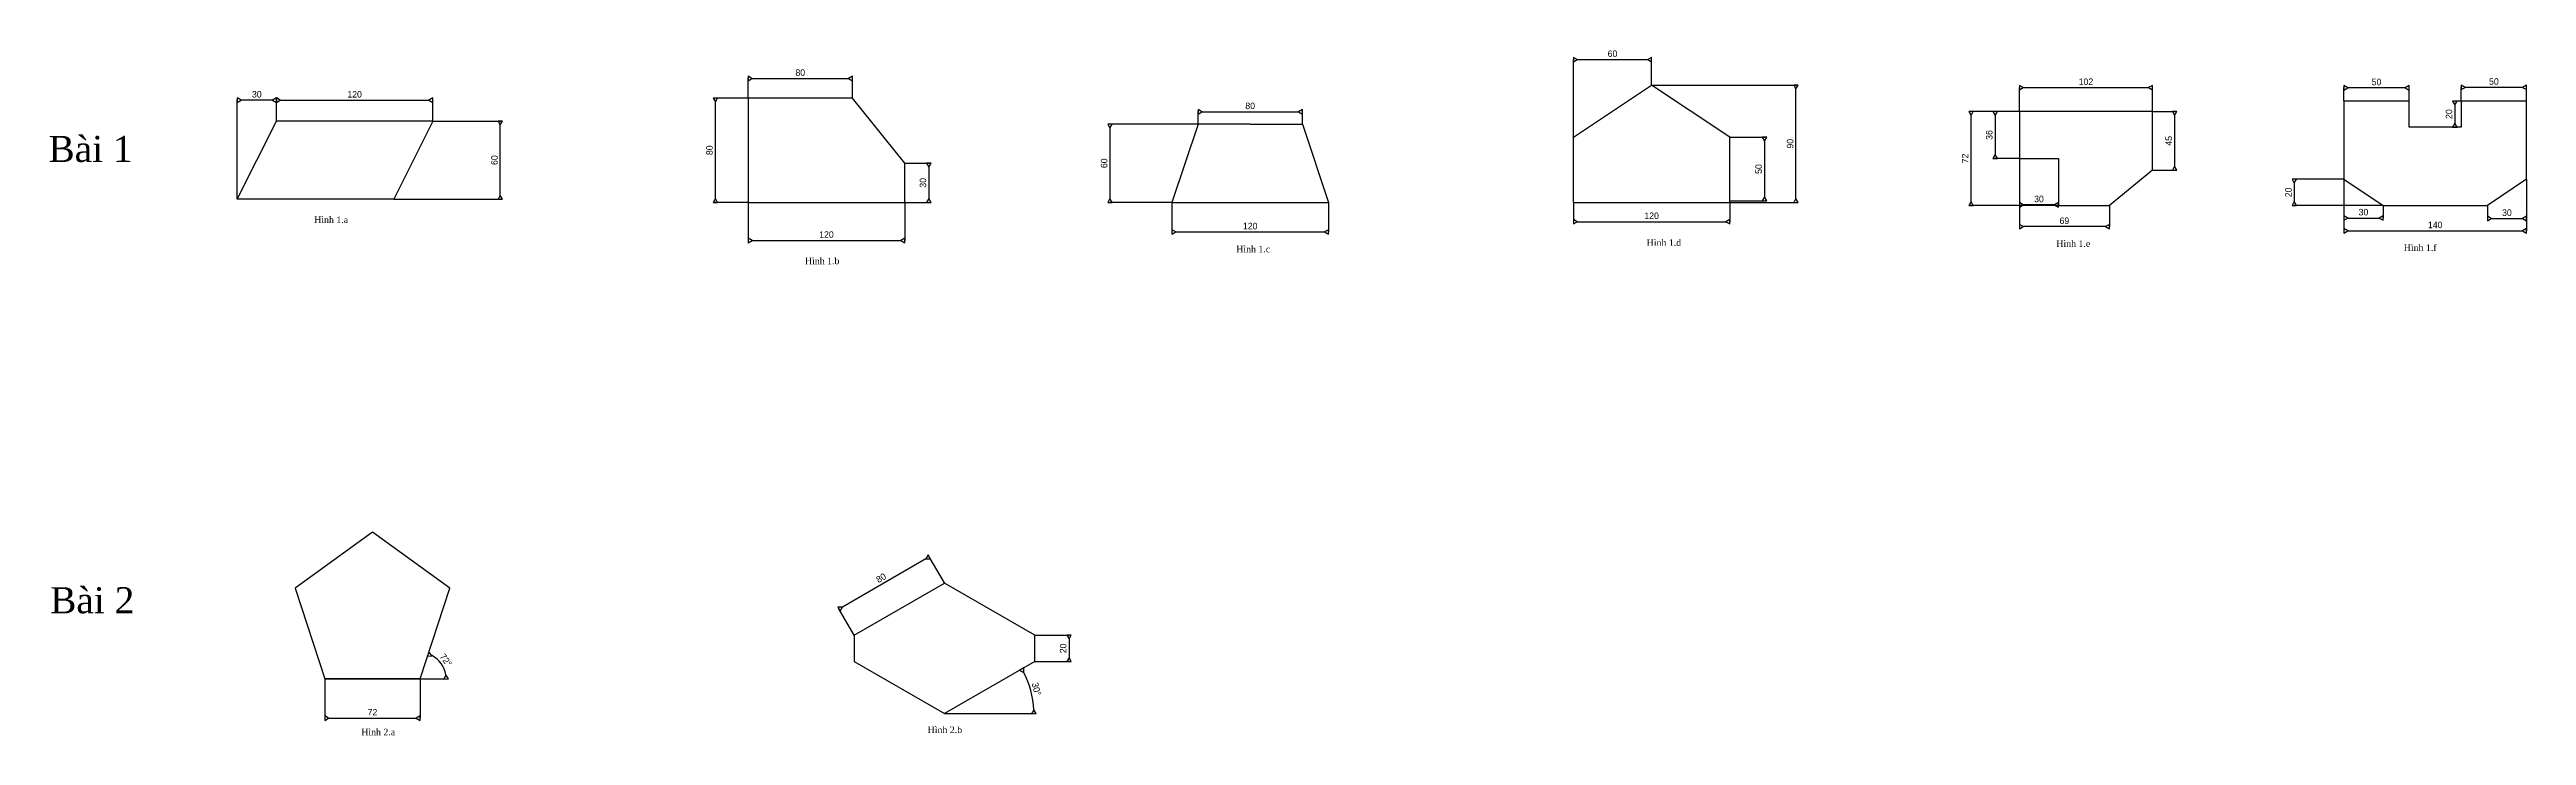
# Model space of a CAD drawing. Header units: inches. Extents: x 90 to 18020, y 90 to 97676.
# Drawn here: x 6139 to 8039, y 97150 to 97676 of the extents above; entities that cross this region are included whole.
import ezdxf

# ---------------------------------------------------------------- set-up
doc = ezdxf.new("R2010")
doc.units = ezdxf.units.IN
doc.header["$MEASUREMENT"] = 0
doc.layers.add('Line1', color=7, linetype='Continuous', lineweight=30)
doc.styles.add('Text1', font='times.ttf')
doc.dimstyles.new('Style1', dxfattribs={"dimtxt": 5, "dimasz": 3, "dimexe": 0.18, "dimexo": 0.0625, "dimgap": 2, "dimtad": 1, "dimtoh": 1, "dimdec": 0, "dimzin": 0, "dimdsep": 46, "dimtxsty": 'Standard', "dimblk": 'DATUMBLANK', "dimcen": 1, "dimadec": 0, "dimazin": 0, "dimtfac": 1, "dimtdec": 0, "dimtofl": 0, "dimtmove": 0, "dimatfit": 1, "dimfxl": 1, "dimtolj": 1, "dimtzin": 0, "dimarcsym": 2})

msp = doc.modelspace()

# ---------------------------------------------------------------- texts
at = {"color": 2, "style": 'Text1'}
for s, height, p in [('Bài 1', 20, (6138.6, 97589.6)), ('Hình 1.a', 5, (6342.4, 97542.8)), ('Hình 1.c', 5, (7049.4, 97520.3)), ('Hình 1.d', 5, (7364.1, 97525.3)), ('Hình 1.e', 5, (7678.2, 97524.5)), ('Hình 1.f', 5, (7944.6, 97521.4)), ('Hình 1.b', 5, (6718.7, 97511.2)), ('Bài 2', 20, (6139.9, 97243.5)), ('Hình 2.a', 5, (6378.5, 97149.9)), ('Hình 2.b', 5, (6812.8, 97151.6))]:
    msp.add_text(s, height=height, dxfattribs=at).set_placement(p)

# ---------------------------------------------------------------- blocks, each defined once
blk = doc.blocks.new('_DatumBlank')
at = {"color": 0, "linetype": 'ByBlock', "lineweight": -2}
for p, q in [((0, 0.58), (-1, 0)), ((-1, 0), (0, -0.58)), ((0, -0.58), (0, 0.58))]:
    blk.add_line(p, q, dxfattribs=at)
blk = doc.blocks.new('*D2')
at = {"color": 0, "lineweight": -2, "transparency": 16777216}
for p, q in [((6313.4, 97621), (6313.4, 97637.2)), ((6316.4, 97637), (6430.4, 97637)), ((6433.4, 97621), (6433.4, 97637.2))]:
    blk.add_line(p, q, dxfattribs=at)
at = {"layer": 'Defpoints', "color": 0, "transparency": 16777216}
for p in [(6313.4, 97621), (6433.4, 97637), (6433.4, 97621)]:
    blk.add_point(p, dxfattribs=at)
at = {"color": 0, "lineweight": -2, "transparency": 16777216, "xscale": 3, "yscale": 3, "zscale": 3, "rotation": 180}
blk.add_blockref('_DatumBlank', (6313.4, 97637), dxfattribs=at)
at = {"color": 0, "lineweight": -2, "transparency": 16777216, "xscale": 3, "yscale": 3, "zscale": 3}
blk.add_blockref('_DatumBlank', (6433.4, 97637), dxfattribs=at)
at = {"color": 0, "transparency": 16777216, "insert": (6373.4, 97641.5), "char_height": 5, "attachment_point": 5}
blk.add_mtext('\\A1;120', dxfattribs=at)
blk = doc.blocks.new('*D6')
at = {"color": 0, "lineweight": -2, "transparency": 16777216}
for p, q in [((6433.5, 97621), (6485.3, 97621)), ((6485.1, 97564), (6485.1, 97618)), ((6403.5, 97561), (6485.3, 97561))]:
    blk.add_line(p, q, dxfattribs=at)
at = {"layer": 'Defpoints', "color": 0, "transparency": 16777216}
for p in [(6433.4, 97621), (6485.1, 97621), (6403.4, 97561)]:
    blk.add_point(p, dxfattribs=at)
at = {"color": 0, "lineweight": -2, "transparency": 16777216, "xscale": 3, "yscale": 3, "zscale": 3}
for p, rotation in [((6485.1, 97621), 90), ((6485.1, 97561), 270)]:
    blk.add_blockref('_DatumBlank', p, dxfattribs=dict(at, rotation=rotation))
at = {"color": 0, "transparency": 16777216, "insert": (6480.6, 97591), "char_height": 5, "attachment_point": 5, "rotation": 90}
blk.add_mtext('\\A1;60', dxfattribs=at)
blk = doc.blocks.new('*D7')
at = {"color": 0, "lineweight": -2, "transparency": 16777216}
for p, q in [((6283.4, 97561), (6283.4, 97637.2)), ((6310.4, 97637), (6286.4, 97637)), ((6313.4, 97621), (6313.4, 97637.2))]:
    blk.add_line(p, q, dxfattribs=at)
at = {"layer": 'Defpoints', "color": 0, "transparency": 16777216}
for p in [(6283.4, 97637), (6313.4, 97621), (6283.4, 97561)]:
    blk.add_point(p, dxfattribs=at)
at = {"color": 0, "lineweight": -2, "transparency": 16777216, "xscale": 3, "yscale": 3, "zscale": 3, "rotation": 180}
blk.add_blockref('_DatumBlank', (6283.4, 97637), dxfattribs=at)
at = {"color": 0, "lineweight": -2, "transparency": 16777216, "xscale": 3, "yscale": 3, "zscale": 3}
blk.add_blockref('_DatumBlank', (6313.4, 97637), dxfattribs=at)
at = {"color": 0, "transparency": 16777216, "insert": (6298.4, 97641.5), "char_height": 5, "attachment_point": 5}
blk.add_mtext('\\A1;30', dxfattribs=at)
blk = doc.blocks.new('*D9')
at = {"color": 0, "lineweight": -2, "transparency": 16777216}
for p, q in [((6675.1, 97638.6), (6649.8, 97638.6)), ((6650, 97561.6), (6650, 97635.6)), ((6675.1, 97558.6), (6649.8, 97558.6))]:
    blk.add_line(p, q, dxfattribs=at)
at = {"layer": 'Defpoints', "color": 0, "transparency": 16777216}
for p in [(6650, 97638.6), (6675.2, 97638.6), (6675.2, 97558.6)]:
    blk.add_point(p, dxfattribs=at)
at = {"color": 0, "lineweight": -2, "transparency": 16777216, "xscale": 3, "yscale": 3, "zscale": 3}
for p, rotation in [((6650, 97638.6), 90), ((6650, 97558.6), 270)]:
    blk.add_blockref('_DatumBlank', p, dxfattribs=dict(at, rotation=rotation))
at = {"color": 0, "transparency": 16777216, "insert": (6645.5, 97598.6), "char_height": 5, "attachment_point": 5, "rotation": 90}
blk.add_mtext('\\A1;80', dxfattribs=at)
blk = doc.blocks.new('*D10')
at = {"color": 0, "lineweight": -2, "transparency": 16777216}
for p, q in [((6675.2, 97558.5), (6675.2, 97529.2)), ((6795.2, 97558.5), (6795.2, 97529.2)), ((6678.2, 97529.4), (6792.2, 97529.4))]:
    blk.add_line(p, q, dxfattribs=at)
at = {"layer": 'Defpoints', "color": 0, "transparency": 16777216}
for p in [(6675.2, 97558.6), (6795.2, 97558.6), (6795.2, 97529.4)]:
    blk.add_point(p, dxfattribs=at)
at = {"color": 0, "lineweight": -2, "transparency": 16777216, "xscale": 3, "yscale": 3, "zscale": 3, "rotation": 180}
blk.add_blockref('_DatumBlank', (6675.2, 97529.4), dxfattribs=at)
at = {"color": 0, "lineweight": -2, "transparency": 16777216, "xscale": 3, "yscale": 3, "zscale": 3}
blk.add_blockref('_DatumBlank', (6795.2, 97529.4), dxfattribs=at)
at = {"color": 0, "transparency": 16777216, "insert": (6735.2, 97533.9), "char_height": 5, "attachment_point": 5}
blk.add_mtext('\\A1;120', dxfattribs=at)
blk = doc.blocks.new('*D11')
at = {"color": 0, "lineweight": -2, "transparency": 16777216}
for p, q in [((6795.2, 97588.6), (6813.9, 97588.6)), ((6813.7, 97585.6), (6813.7, 97561.6)), ((6795.2, 97558.6), (6813.9, 97558.6))]:
    blk.add_line(p, q, dxfattribs=at)
at = {"layer": 'Defpoints', "color": 0, "transparency": 16777216}
for p in [(6795.2, 97588.6), (6795.2, 97558.6), (6813.7, 97558.6)]:
    blk.add_point(p, dxfattribs=at)
at = {"color": 0, "lineweight": -2, "transparency": 16777216, "xscale": 3, "yscale": 3, "zscale": 3}
for p, rotation in [((6813.7, 97588.6), 90), ((6813.7, 97558.6), 270)]:
    blk.add_blockref('_DatumBlank', p, dxfattribs=dict(at, rotation=rotation))
at = {"color": 0, "transparency": 16777216, "insert": (6809.2, 97573.6), "char_height": 5, "attachment_point": 5, "rotation": 90}
blk.add_mtext('\\A1;30', dxfattribs=at)
blk = doc.blocks.new('*D12')
at = {"color": 0, "lineweight": -2, "transparency": 16777216}
for p, q in [((6675.1, 97638.6), (6675.1, 97653.8)), ((6678.1, 97653.6), (6752.2, 97653.6)), ((6755.2, 97638.6), (6755.2, 97653.8))]:
    blk.add_line(p, q, dxfattribs=at)
at = {"layer": 'Defpoints', "color": 0, "transparency": 16777216}
for p in [(6675.1, 97638.6), (6755.2, 97653.6), (6755.2, 97638.6)]:
    blk.add_point(p, dxfattribs=at)
at = {"color": 0, "lineweight": -2, "transparency": 16777216, "xscale": 3, "yscale": 3, "zscale": 3, "rotation": 180}
blk.add_blockref('_DatumBlank', (6675.1, 97653.6), dxfattribs=at)
at = {"color": 0, "lineweight": -2, "transparency": 16777216, "xscale": 3, "yscale": 3, "zscale": 3}
blk.add_blockref('_DatumBlank', (6755.2, 97653.6), dxfattribs=at)
at = {"color": 0, "transparency": 16777216, "insert": (6715.1, 97658.1), "char_height": 5, "attachment_point": 5}
blk.add_mtext('\\A1;80', dxfattribs=at)
blk = doc.blocks.new('*D13')
at = {"color": 0, "lineweight": -2, "transparency": 16777216}
for p, q in [((7020, 97618.6), (6952.4, 97618.6)), ((6952.6, 97615.6), (6952.6, 97561.6)), ((7000, 97558.6), (6952.4, 97558.6))]:
    blk.add_line(p, q, dxfattribs=at)
at = {"layer": 'Defpoints', "color": 0, "transparency": 16777216}
for p in [(7020.1, 97618.6), (6952.6, 97558.6), (7000.1, 97558.6)]:
    blk.add_point(p, dxfattribs=at)
at = {"color": 0, "lineweight": -2, "transparency": 16777216, "xscale": 3, "yscale": 3, "zscale": 3}
for p, rotation in [((6952.6, 97618.6), 90), ((6952.6, 97558.6), 270)]:
    blk.add_blockref('_DatumBlank', p, dxfattribs=dict(at, rotation=rotation))
at = {"color": 0, "transparency": 16777216, "insert": (6948.1, 97588.6), "char_height": 5, "attachment_point": 5, "rotation": 90}
blk.add_mtext('\\A1;60', dxfattribs=at)
blk = doc.blocks.new('*D14')
at = {"color": 0, "lineweight": -2, "transparency": 16777216}
for p, q in [((7000.1, 97558.5), (7000.1, 97535.7)), ((7120.1, 97558.5), (7120.1, 97535.7)), ((7003.1, 97535.9), (7117.1, 97535.9))]:
    blk.add_line(p, q, dxfattribs=at)
at = {"layer": 'Defpoints', "color": 0, "transparency": 16777216}
for p in [(7000.1, 97558.6), (7120.1, 97558.6), (7120.1, 97535.9)]:
    blk.add_point(p, dxfattribs=at)
at = {"color": 0, "lineweight": -2, "transparency": 16777216, "xscale": 3, "yscale": 3, "zscale": 3, "rotation": 180}
blk.add_blockref('_DatumBlank', (7000.1, 97535.9), dxfattribs=at)
at = {"color": 0, "lineweight": -2, "transparency": 16777216, "xscale": 3, "yscale": 3, "zscale": 3}
blk.add_blockref('_DatumBlank', (7120.1, 97535.9), dxfattribs=at)
at = {"color": 0, "transparency": 16777216, "insert": (7060.1, 97540.4), "char_height": 5, "attachment_point": 5}
blk.add_mtext('\\A1;120', dxfattribs=at)
blk = doc.blocks.new('*D15')
at = {"color": 0, "lineweight": -2, "transparency": 16777216}
for p, q in [((7020.1, 97618.6), (7020.1, 97628.3)), ((7023.1, 97628.1), (7097.1, 97628.1)), ((7100.1, 97618.6), (7100.1, 97628.3))]:
    blk.add_line(p, q, dxfattribs=at)
at = {"layer": 'Defpoints', "color": 0, "transparency": 16777216}
for p in [(7100.1, 97628.1), (7020.1, 97618.6), (7100.1, 97618.6)]:
    blk.add_point(p, dxfattribs=at)
at = {"color": 0, "lineweight": -2, "transparency": 16777216, "xscale": 3, "yscale": 3, "zscale": 3, "rotation": 180}
blk.add_blockref('_DatumBlank', (7020.1, 97628.1), dxfattribs=at)
at = {"color": 0, "lineweight": -2, "transparency": 16777216, "xscale": 3, "yscale": 3, "zscale": 3}
blk.add_blockref('_DatumBlank', (7100.1, 97628.1), dxfattribs=at)
at = {"color": 0, "transparency": 16777216, "insert": (7060.1, 97632.6), "char_height": 5, "attachment_point": 5}
blk.add_mtext('\\A1;80', dxfattribs=at)
blk = doc.blocks.new('*D16')
at = {"color": 0, "lineweight": -2, "transparency": 16777216}
for p, q in [((7307.9, 97558.5), (7307.9, 97543.6)), ((7310.9, 97543.8), (7424.9, 97543.8)), ((7427.9, 97558.5), (7427.9, 97543.6))]:
    blk.add_line(p, q, dxfattribs=at)
at = {"layer": 'Defpoints', "color": 0, "transparency": 16777216}
for p in [(7307.9, 97558.6), (7427.9, 97558.6), (7427.9, 97543.8)]:
    blk.add_point(p, dxfattribs=at)
at = {"color": 0, "lineweight": -2, "transparency": 16777216, "xscale": 3, "yscale": 3, "zscale": 3, "rotation": 180}
blk.add_blockref('_DatumBlank', (7307.9, 97543.8), dxfattribs=at)
at = {"color": 0, "lineweight": -2, "transparency": 16777216, "xscale": 3, "yscale": 3, "zscale": 3}
blk.add_blockref('_DatumBlank', (7427.9, 97543.8), dxfattribs=at)
at = {"color": 0, "transparency": 16777216, "insert": (7367.9, 97548.3), "char_height": 5, "attachment_point": 5}
blk.add_mtext('\\A1;120', dxfattribs=at)
blk = doc.blocks.new('*D17')
at = {"color": 0, "lineweight": -2, "transparency": 16777216}
for p, q in [((7368, 97648.6), (7478.8, 97648.6)), ((7478.6, 97561.6), (7478.6, 97645.6)), ((7428, 97558.6), (7478.8, 97558.6))]:
    blk.add_line(p, q, dxfattribs=at)
at = {"layer": 'Defpoints', "color": 0, "transparency": 16777216}
for p in [(7367.9, 97648.6), (7478.6, 97648.6), (7427.9, 97558.6)]:
    blk.add_point(p, dxfattribs=at)
at = {"color": 0, "lineweight": -2, "transparency": 16777216, "xscale": 3, "yscale": 3, "zscale": 3}
for p, rotation in [((7478.6, 97648.6), 90), ((7478.6, 97558.6), 270)]:
    blk.add_blockref('_DatumBlank', p, dxfattribs=dict(at, rotation=rotation))
at = {"color": 0, "transparency": 16777216, "insert": (7474.1, 97603.6), "char_height": 5, "attachment_point": 5, "rotation": 90}
blk.add_mtext('\\A1;90', dxfattribs=at)
blk = doc.blocks.new('*D18')
at = {"color": 0, "lineweight": -2, "transparency": 16777216}
for p, q in [((7307.9, 97608.6), (7307.9, 97668.2)), ((7310.9, 97668.1), (7364.9, 97668.1)), ((7367.9, 97648.6), (7367.9, 97668.2))]:
    blk.add_line(p, q, dxfattribs=at)
at = {"layer": 'Defpoints', "color": 0, "transparency": 16777216}
for p in [(7367.9, 97668.1), (7367.9, 97648.6), (7307.9, 97608.6)]:
    blk.add_point(p, dxfattribs=at)
at = {"color": 0, "lineweight": -2, "transparency": 16777216, "xscale": 3, "yscale": 3, "zscale": 3, "rotation": 180}
blk.add_blockref('_DatumBlank', (7307.9, 97668.1), dxfattribs=at)
at = {"color": 0, "lineweight": -2, "transparency": 16777216, "xscale": 3, "yscale": 3, "zscale": 3}
blk.add_blockref('_DatumBlank', (7367.9, 97668.1), dxfattribs=at)
at = {"color": 0, "transparency": 16777216, "insert": (7337.9, 97672.6), "char_height": 5, "attachment_point": 5}
blk.add_mtext('\\A1;60', dxfattribs=at)
blk = doc.blocks.new('*D19')
at = {"color": 0, "lineweight": -2, "transparency": 16777216}
for p, q in [((7428, 97608.6), (7454.7, 97608.6)), ((7454.5, 97605.6), (7454.5, 97562.9)), ((7428, 97559.9), (7454.7, 97559.9))]:
    blk.add_line(p, q, dxfattribs=at)
at = {"layer": 'Defpoints', "color": 0, "transparency": 16777216}
for p in [(7427.9, 97608.6), (7427.9, 97559.9), (7454.5, 97559.9)]:
    blk.add_point(p, dxfattribs=at)
at = {"color": 0, "lineweight": -2, "transparency": 16777216, "xscale": 3, "yscale": 3, "zscale": 3}
for p, rotation in [((7454.5, 97608.6), 90), ((7454.5, 97559.9), 270)]:
    blk.add_blockref('_DatumBlank', p, dxfattribs=dict(at, rotation=rotation))
at = {"color": 0, "transparency": 16777216, "insert": (7450, 97584.2), "char_height": 5, "attachment_point": 5, "rotation": 90}
blk.add_mtext('\\A1;50', dxfattribs=at)
blk = doc.blocks.new('*D20')
at = {"color": 0, "lineweight": -2, "transparency": 16777216}
for p, q in [((7649.9, 97628.4), (7649.9, 97646.8)), ((7652.9, 97646.6), (7748.9, 97646.6)), ((7751.9, 97628.4), (7751.9, 97646.8))]:
    blk.add_line(p, q, dxfattribs=at)
at = {"layer": 'Defpoints', "color": 0, "transparency": 16777216}
for p in [(7751.9, 97646.6), (7649.9, 97628.3), (7751.9, 97628.3)]:
    blk.add_point(p, dxfattribs=at)
at = {"color": 0, "lineweight": -2, "transparency": 16777216, "xscale": 3, "yscale": 3, "zscale": 3, "rotation": 180}
blk.add_blockref('_DatumBlank', (7649.9, 97646.6), dxfattribs=at)
at = {"color": 0, "lineweight": -2, "transparency": 16777216, "xscale": 3, "yscale": 3, "zscale": 3}
blk.add_blockref('_DatumBlank', (7751.9, 97646.6), dxfattribs=at)
at = {"color": 0, "transparency": 16777216, "insert": (7700.9, 97651.1), "char_height": 5, "attachment_point": 5}
blk.add_mtext('\\A1;102', dxfattribs=at)
blk = doc.blocks.new('*D21')
at = {"color": 0, "lineweight": -2, "transparency": 16777216}
for p, q in [((7751.9, 97628.3), (7769.1, 97628.3)), ((7768.9, 97625.3), (7768.9, 97586.3)), ((7751.9, 97583.3), (7769.1, 97583.3))]:
    blk.add_line(p, q, dxfattribs=at)
at = {"layer": 'Defpoints', "color": 0, "transparency": 16777216}
for p in [(7751.9, 97628.3), (7751.9, 97583.3), (7768.9, 97583.3)]:
    blk.add_point(p, dxfattribs=at)
at = {"color": 0, "lineweight": -2, "transparency": 16777216, "xscale": 3, "yscale": 3, "zscale": 3}
for p, rotation in [((7768.9, 97628.3), 90), ((7768.9, 97583.3), 270)]:
    blk.add_blockref('_DatumBlank', p, dxfattribs=dict(at, rotation=rotation))
at = {"color": 0, "transparency": 16777216, "insert": (7764.4, 97605.8), "char_height": 5, "attachment_point": 5, "rotation": 90}
blk.add_mtext('\\A1;45', dxfattribs=at)
blk = doc.blocks.new('*D22')
at = {"color": 0, "lineweight": -2, "transparency": 16777216}
for p, q in [((7649.9, 97592.2), (7649.9, 97539.8)), ((7718.9, 97556.2), (7718.9, 97539.8)), ((7715.9, 97540), (7652.9, 97540))]:
    blk.add_line(p, q, dxfattribs=at)
at = {"layer": 'Defpoints', "color": 0, "transparency": 16777216}
for p in [(7649.9, 97592.3), (7718.9, 97556.3), (7649.9, 97540)]:
    blk.add_point(p, dxfattribs=at)
at = {"color": 0, "lineweight": -2, "transparency": 16777216, "xscale": 3, "yscale": 3, "zscale": 3, "rotation": 180}
blk.add_blockref('_DatumBlank', (7649.9, 97540), dxfattribs=at)
at = {"color": 0, "lineweight": -2, "transparency": 16777216, "xscale": 3, "yscale": 3, "zscale": 3}
blk.add_blockref('_DatumBlank', (7718.9, 97540), dxfattribs=at)
at = {"color": 0, "transparency": 16777216, "insert": (7684.4, 97544.5), "char_height": 5, "attachment_point": 5}
blk.add_mtext('\\A1;69', dxfattribs=at)
blk = doc.blocks.new('*D23')
at = {"color": 0, "lineweight": -2, "transparency": 16777216}
for p, q in [((7649.9, 97592.2), (7649.9, 97556.5)), ((7679.9, 97592.2), (7679.9, 97556.5)), ((7676.9, 97556.7), (7652.9, 97556.7))]:
    blk.add_line(p, q, dxfattribs=at)
at = {"layer": 'Defpoints', "color": 0, "transparency": 16777216}
for p in [(7649.9, 97592.3), (7679.9, 97592.3), (7649.9, 97556.7)]:
    blk.add_point(p, dxfattribs=at)
at = {"color": 0, "lineweight": -2, "transparency": 16777216, "xscale": 3, "yscale": 3, "zscale": 3, "rotation": 180}
blk.add_blockref('_DatumBlank', (7649.9, 97556.7), dxfattribs=at)
at = {"color": 0, "lineweight": -2, "transparency": 16777216, "xscale": 3, "yscale": 3, "zscale": 3}
blk.add_blockref('_DatumBlank', (7679.9, 97556.7), dxfattribs=at)
at = {"color": 0, "transparency": 16777216, "insert": (7664.9, 97561.2), "char_height": 5, "attachment_point": 5}
blk.add_mtext('\\A1;30', dxfattribs=at)
blk = doc.blocks.new('*D24')
at = {"color": 0, "lineweight": -2, "transparency": 16777216}
for p, q in [((7649.8, 97628.3), (7631.1, 97628.3)), ((7631.3, 97625.3), (7631.3, 97595.3)), ((7649.8, 97592.3), (7631.1, 97592.3))]:
    blk.add_line(p, q, dxfattribs=at)
at = {"layer": 'Defpoints', "color": 0, "transparency": 16777216}
for p in [(7649.9, 97628.3), (7631.3, 97592.3), (7649.9, 97592.3)]:
    blk.add_point(p, dxfattribs=at)
at = {"color": 0, "lineweight": -2, "transparency": 16777216, "xscale": 3, "yscale": 3, "zscale": 3}
for p, rotation in [((7631.3, 97628.3), 90), ((7631.3, 97592.3), 270)]:
    blk.add_blockref('_DatumBlank', p, dxfattribs=dict(at, rotation=rotation))
at = {"color": 0, "transparency": 16777216, "insert": (7626.8, 97610.3), "char_height": 5, "attachment_point": 5, "rotation": 90}
blk.add_mtext('\\A1;36', dxfattribs=at)
blk = doc.blocks.new('*D25')
at = {"color": 0, "lineweight": -2, "transparency": 16777216}
for p, q in [((7649.8, 97628.3), (7612.6, 97628.3)), ((7612.8, 97559.3), (7612.8, 97625.3)), ((7679.8, 97556.3), (7612.6, 97556.3))]:
    blk.add_line(p, q, dxfattribs=at)
at = {"layer": 'Defpoints', "color": 0, "transparency": 16777216}
for p in [(7612.8, 97628.3), (7649.9, 97628.3), (7679.9, 97556.3)]:
    blk.add_point(p, dxfattribs=at)
at = {"color": 0, "lineweight": -2, "transparency": 16777216, "xscale": 3, "yscale": 3, "zscale": 3}
for p, rotation in [((7612.8, 97628.3), 90), ((7612.8, 97556.3), 270)]:
    blk.add_blockref('_DatumBlank', p, dxfattribs=dict(at, rotation=rotation))
at = {"color": 0, "transparency": 16777216, "insert": (7608.3, 97592.3), "char_height": 5, "attachment_point": 5, "rotation": 90}
blk.add_mtext('\\A1;72', dxfattribs=at)
blk = doc.blocks.new('*D26')
at = {"color": 0, "lineweight": -2, "transparency": 16777216}
for p, q in [((7898.7, 97576.2), (7898.7, 97536.6)), ((8038.7, 97576.2), (8038.7, 97536.6)), ((7901.7, 97536.8), (8035.7, 97536.8))]:
    blk.add_line(p, q, dxfattribs=at)
at = {"layer": 'Defpoints', "color": 0, "transparency": 16777216}
for p in [(7898.7, 97576.3), (8038.7, 97576.3), (8038.7, 97536.8)]:
    blk.add_point(p, dxfattribs=at)
at = {"color": 0, "lineweight": -2, "transparency": 16777216, "xscale": 3, "yscale": 3, "zscale": 3, "rotation": 180}
blk.add_blockref('_DatumBlank', (7898.7, 97536.8), dxfattribs=at)
at = {"color": 0, "lineweight": -2, "transparency": 16777216, "xscale": 3, "yscale": 3, "zscale": 3}
blk.add_blockref('_DatumBlank', (8038.7, 97536.8), dxfattribs=at)
at = {"color": 0, "transparency": 16777216, "insert": (7968.7, 97541.3), "char_height": 5, "attachment_point": 5}
blk.add_mtext('\\A1;140', dxfattribs=at)
blk = doc.blocks.new('*D27')
at = {"color": 0, "lineweight": -2, "transparency": 16777216}
for p, q in [((7898.7, 97576.2), (7898.7, 97546.4)), ((7901.7, 97546.6), (7925.7, 97546.6)), ((7928.7, 97556.2), (7928.7, 97546.4))]:
    blk.add_line(p, q, dxfattribs=at)
at = {"layer": 'Defpoints', "color": 0, "transparency": 16777216}
for p in [(7898.7, 97576.3), (7928.7, 97556.3), (7928.7, 97546.6)]:
    blk.add_point(p, dxfattribs=at)
at = {"color": 0, "lineweight": -2, "transparency": 16777216, "xscale": 3, "yscale": 3, "zscale": 3, "rotation": 180}
blk.add_blockref('_DatumBlank', (7898.7, 97546.6), dxfattribs=at)
at = {"color": 0, "lineweight": -2, "transparency": 16777216, "xscale": 3, "yscale": 3, "zscale": 3}
blk.add_blockref('_DatumBlank', (7928.7, 97546.6), dxfattribs=at)
at = {"color": 0, "transparency": 16777216, "insert": (7913.7, 97551.1), "char_height": 5, "attachment_point": 5}
blk.add_mtext('\\A1;30', dxfattribs=at)
blk = doc.blocks.new('*D28')
at = {"color": 0, "lineweight": -2, "transparency": 16777216}
for p, q in [((7898.6, 97576.3), (7860.6, 97576.3)), ((7860.7, 97573.3), (7860.7, 97559.3)), ((7928.6, 97556.3), (7860.6, 97556.3))]:
    blk.add_line(p, q, dxfattribs=at)
at = {"layer": 'Defpoints', "color": 0, "transparency": 16777216}
for p in [(7898.7, 97576.3), (7860.7, 97556.3), (7928.7, 97556.3)]:
    blk.add_point(p, dxfattribs=at)
at = {"color": 0, "lineweight": -2, "transparency": 16777216, "xscale": 3, "yscale": 3, "zscale": 3}
for p, rotation in [((7860.7, 97576.3), 90), ((7860.7, 97556.3), 270)]:
    blk.add_blockref('_DatumBlank', p, dxfattribs=dict(at, rotation=rotation))
at = {"color": 0, "transparency": 16777216, "insert": (7856.2, 97566.3), "char_height": 5, "attachment_point": 5, "rotation": 90}
blk.add_mtext('\\A1;20', dxfattribs=at)
blk = doc.blocks.new('*D29')
at = {"color": 0, "lineweight": -2, "transparency": 16777216}
for p, q in [((8038.7, 97576.2), (8038.7, 97546)), ((8008.7, 97556.2), (8008.7, 97546)), ((8011.7, 97546.2), (8035.7, 97546.2))]:
    blk.add_line(p, q, dxfattribs=at)
at = {"layer": 'Defpoints', "color": 0, "transparency": 16777216}
for p in [(8038.7, 97576.3), (8008.7, 97556.3), (8038.7, 97546.2)]:
    blk.add_point(p, dxfattribs=at)
at = {"color": 0, "lineweight": -2, "transparency": 16777216, "xscale": 3, "yscale": 3, "zscale": 3, "rotation": 180}
blk.add_blockref('_DatumBlank', (8008.7, 97546.2), dxfattribs=at)
at = {"color": 0, "lineweight": -2, "transparency": 16777216, "xscale": 3, "yscale": 3, "zscale": 3}
blk.add_blockref('_DatumBlank', (8038.7, 97546.2), dxfattribs=at)
at = {"color": 0, "transparency": 16777216, "insert": (8023.7, 97550.7), "char_height": 5, "attachment_point": 5}
blk.add_mtext('\\A1;30', dxfattribs=at)
blk = doc.blocks.new('*D30')
at = {"color": 0, "lineweight": -2, "transparency": 16777216}
for p, q in [((7898.7, 97636.4), (7898.7, 97646.6)), ((7945.7, 97646.4), (7901.7, 97646.4)), ((7948.7, 97636.4), (7948.7, 97646.6))]:
    blk.add_line(p, q, dxfattribs=at)
at = {"layer": 'Defpoints', "color": 0, "transparency": 16777216}
for p in [(7898.7, 97646.4), (7898.7, 97636.3), (7948.7, 97636.3)]:
    blk.add_point(p, dxfattribs=at)
at = {"color": 0, "lineweight": -2, "transparency": 16777216, "xscale": 3, "yscale": 3, "zscale": 3, "rotation": 180}
blk.add_blockref('_DatumBlank', (7898.7, 97646.4), dxfattribs=at)
at = {"color": 0, "lineweight": -2, "transparency": 16777216, "xscale": 3, "yscale": 3, "zscale": 3}
blk.add_blockref('_DatumBlank', (7948.7, 97646.4), dxfattribs=at)
at = {"color": 0, "transparency": 16777216, "insert": (7923.7, 97650.9), "char_height": 5, "attachment_point": 5}
blk.add_mtext('\\A1;50', dxfattribs=at)
blk = doc.blocks.new('*D31')
at = {"color": 0, "lineweight": -2, "transparency": 16777216}
for p, q in [((7988.7, 97636.4), (7988.7, 97647)), ((8035.7, 97646.8), (7991.7, 97646.8)), ((8038.7, 97636.4), (8038.7, 97647))]:
    blk.add_line(p, q, dxfattribs=at)
at = {"layer": 'Defpoints', "color": 0, "transparency": 16777216}
for p in [(7988.7, 97646.8), (7988.7, 97636.3), (8038.7, 97636.3)]:
    blk.add_point(p, dxfattribs=at)
at = {"color": 0, "lineweight": -2, "transparency": 16777216, "xscale": 3, "yscale": 3, "zscale": 3, "rotation": 180}
blk.add_blockref('_DatumBlank', (7988.7, 97646.8), dxfattribs=at)
at = {"color": 0, "lineweight": -2, "transparency": 16777216, "xscale": 3, "yscale": 3, "zscale": 3}
blk.add_blockref('_DatumBlank', (8038.7, 97646.8), dxfattribs=at)
at = {"color": 0, "transparency": 16777216, "insert": (8013.7, 97651.3), "char_height": 5, "attachment_point": 5}
blk.add_mtext('\\A1;50', dxfattribs=at)
blk = doc.blocks.new('*D32')
at = {"color": 0, "lineweight": -2, "transparency": 16777216}
for p, q in [((7988.6, 97636.3), (7983.6, 97636.3)), ((7983.8, 97633.3), (7983.8, 97619.3)), ((7988.6, 97616.3), (7983.6, 97616.3))]:
    blk.add_line(p, q, dxfattribs=at)
at = {"layer": 'Defpoints', "color": 0, "transparency": 16777216}
for p in [(7988.7, 97636.3), (7983.8, 97616.3), (7988.7, 97616.3)]:
    blk.add_point(p, dxfattribs=at)
at = {"color": 0, "lineweight": -2, "transparency": 16777216, "xscale": 3, "yscale": 3, "zscale": 3}
for p, rotation in [((7983.8, 97636.3), 90), ((7983.8, 97616.3), 270)]:
    blk.add_blockref('_DatumBlank', p, dxfattribs=dict(at, rotation=rotation))
at = {"color": 0, "transparency": 16777216, "insert": (7979.3, 97626.3), "char_height": 5, "attachment_point": 5, "rotation": 90}
blk.add_mtext('\\A1;20', dxfattribs=at)
blk = doc.blocks.new('*D33')
at = {"color": 0, "lineweight": -2, "transparency": 16777216}
for p, q in [((6350.5, 97193.1), (6350.5, 97163)), ((6423.7, 97193.1), (6423.7, 97163)), ((6353.5, 97163.1), (6420.7, 97163.1))]:
    blk.add_line(p, q, dxfattribs=at)
at = {"layer": 'Defpoints', "color": 0, "transparency": 16777216}
for p in [(6350.5, 97193.2), (6423.7, 97193.2), (6423.7, 97163.1)]:
    blk.add_point(p, dxfattribs=at)
at = {"color": 0, "lineweight": -2, "transparency": 16777216, "xscale": 3, "yscale": 3, "zscale": 3, "rotation": 180}
blk.add_blockref('_DatumBlank', (6350.5, 97163.1), dxfattribs=at)
at = {"color": 0, "lineweight": -2, "transparency": 16777216, "xscale": 3, "yscale": 3, "zscale": 3}
blk.add_blockref('_DatumBlank', (6423.7, 97163.1), dxfattribs=at)
at = {"color": 0, "transparency": 16777216, "insert": (6387.1, 97167.6), "char_height": 5, "attachment_point": 5}
blk.add_mtext('\\A1;72', dxfattribs=at)
blk = doc.blocks.new('*D34')
at = {"color": 0, "lineweight": -2, "transparency": 16777216}
blk.add_line((6423.7, 97193.2), (6443.8, 97193.2), dxfattribs=at)
blk.add_arc((6423.7, 97193.2), 19.9, 8.6395, 63.3605, dxfattribs=at)
at = {"layer": 'Defpoints', "color": 0, "transparency": 16777216}
for p in [(6446.3, 97262.8), (6350.5, 97193.2), (6423.7, 97193.2), (6423.7, 97193.2), (6441.9, 97201.3)]:
    blk.add_point(p, dxfattribs=at)
at = {"color": 0, "lineweight": -2, "transparency": 16777216, "xscale": 3, "yscale": 3, "zscale": 3}
for p, rotation in [((6429.8, 97212.1), 157.6802740364679), ((6443.6, 97193.2), 274.3197259635442)]:
    blk.add_blockref('_DatumBlank', p, dxfattribs=dict(at, rotation=rotation))
at = {"color": 0, "transparency": 16777216, "insert": (6443.4, 97207.6), "char_height": 5, "attachment_point": 5, "rotation": 306}
blk.add_mtext('\\A1;72°', dxfattribs=at)
blk = doc.blocks.new('*D35')
at = {"color": 0, "lineweight": -2, "transparency": 16777216}
for p, q in [((6811.4, 97285.2), (6747.4, 97248.2)), ((6825.6, 97266.8), (6813.9, 97286.9)), ((6756.4, 97226.7), (6744.7, 97246.8))]:
    blk.add_line(p, q, dxfattribs=at)
at = {"layer": 'Defpoints', "color": 0, "transparency": 16777216}
for p in [(6825.6, 97266.7), (6744.8, 97246.6), (6756.4, 97226.6)]:
    blk.add_point(p, dxfattribs=at)
at = {"color": 0, "lineweight": -2, "transparency": 16777216, "xscale": 3, "yscale": 3, "zscale": 3}
for p, rotation in [((6814, 97286.7), 30.08236951760135), ((6744.8, 97246.6), 210.0823695176014)]:
    blk.add_blockref('_DatumBlank', p, dxfattribs=dict(at, rotation=rotation))
at = {"color": 0, "transparency": 16777216, "insert": (6777.1, 97270.6), "char_height": 5, "attachment_point": 5, "rotation": 30.0824}
blk.add_mtext('\\A1;80', dxfattribs=at)
blk = doc.blocks.new('*D36')
at = {"color": 0, "lineweight": -2, "transparency": 16777216}
for p, q in [((6895, 97226.8), (6921.4, 97226.8)), ((6921.2, 97223.8), (6921.2, 97209.4)), ((6895, 97206.4), (6921.4, 97206.4))]:
    blk.add_line(p, q, dxfattribs=at)
at = {"layer": 'Defpoints', "color": 0, "transparency": 16777216}
for p in [(6895, 97226.8), (6895, 97206.4), (6921.2, 97206.4)]:
    blk.add_point(p, dxfattribs=at)
at = {"color": 0, "lineweight": -2, "transparency": 16777216, "xscale": 3, "yscale": 3, "zscale": 3}
for p, rotation in [((6921.2, 97226.8), 90), ((6921.2, 97206.4), 270)]:
    blk.add_blockref('_DatumBlank', p, dxfattribs=dict(at, rotation=rotation))
at = {"color": 0, "transparency": 16777216, "insert": (6916.7, 97216.6), "char_height": 5, "attachment_point": 5, "rotation": 90}
blk.add_mtext('\\A1;20', dxfattribs=at)
blk = doc.blocks.new('*D37')
at = {"color": 0, "lineweight": -2, "transparency": 16777216}
blk.add_line((6864.4, 97166.5), (6894.4, 97166.5), dxfattribs=at)
blk.add_arc((6825.6, 97166.5), 68.6, 2.5071, 27.4105, dxfattribs=at)
at = {"layer": 'Defpoints', "color": 0, "transparency": 16777216}
for p in [(6895, 97206.4), (6825.6, 97166.5), (6825.6, 97166.5), (6864.3, 97166.5), (6893.1, 97178.4)]:
    blk.add_point(p, dxfattribs=at)
at = {"color": 0, "lineweight": -2, "transparency": 16777216, "xscale": 3, "yscale": 3, "zscale": 3}
for p, rotation in [((6885, 97200.7), 118.6640761667358), ((6894.2, 97166.5), 271.2535543156857)]:
    blk.add_blockref('_DatumBlank', p, dxfattribs=dict(at, rotation=rotation))
at = {"color": 0, "transparency": 16777216, "insert": (6896.2, 97185.4), "char_height": 5, "attachment_point": 5, "rotation": 284.9588}
blk.add_mtext('\\A1;30°', dxfattribs=at)

# ---------------------------------------------------------------- dimensions: what is measured, and where the dimension line sits
for base, p1, p2, picture, middle in [((6755.2, 97653.6), (6675.1, 97638.6), (6755.2, 97638.6), '*D12', (6715.1, 97658.1)), ((7367.9, 97668.1), (7307.9, 97608.6), (7367.9, 97648.6), '*D18', (7337.9, 97672.6)), ((7751.9, 97646.6), (7649.9, 97628.3), (7751.9, 97628.3), '*D20', (7700.9, 97651.1)), ((7898.7, 97646.4), (7948.7, 97636.3), (7898.7, 97636.3), '*D30', (7923.7, 97650.9)), ((7988.7, 97646.8), (8038.7, 97636.3), (7988.7, 97636.3), '*D31', (8013.7, 97651.3)), ((7100.1, 97628.1), (7020.1, 97618.6), (7100.1, 97618.6), '*D15', (7060.1, 97632.6)), ((7649.9, 97540), (7718.9, 97556.3), (7649.9, 97592.3), '*D22', (7684.4, 97544.5)), ((7649.9, 97556.7), (7679.9, 97592.3), (7649.9, 97592.3), '*D23', (7664.9, 97561.2)), ((8038.7, 97536.8), (7898.7, 97576.3), (8038.7, 97576.3), '*D26', (7968.7, 97541.3)), ((7928.7, 97546.6), (7898.7, 97576.3), (7928.7, 97556.3), '*D27', (7913.7, 97551.1)), ((8038.7, 97546.2), (8008.7, 97556.3), (8038.7, 97576.3), '*D29', (8023.7, 97550.7)), ((6795.2, 97529.4), (6675.2, 97558.6), (6795.2, 97558.6), '*D10', (6735.2, 97533.9)), ((7120.1, 97535.9), (7000.1, 97558.6), (7120.1, 97558.6), '*D14', (7060.1, 97540.4)), ((7427.9, 97543.8), (7307.9, 97558.6), (7427.9, 97558.6), '*D16', (7367.9, 97548.3))]:
    dim = msp.add_linear_dim(base=base, p1=p1, p2=p2, dimstyle='Style1')
    dim.commit()
    dim.dimension.update_dxf_attribs({"geometry": picture, "text_midpoint": middle})
for base, p1, p2, text, picture, middle in [((6283.4, 97637), (6313.4, 97621), (6283.4, 97561), '30', '*D7', (6298.4, 97641.5)), ((6433.4, 97637), (6313.4, 97621), (6433.4, 97621), '120', '*D2', (6373.4, 97641.5)), ((6423.7, 97163.1), (6350.5, 97193.2), (6423.7, 97193.2), '72', '*D33', (6387.1, 97167.6))]:
    dim = msp.add_linear_dim(base=base, p1=p1, p2=p2, text=text, dimstyle='Style1')
    dim.commit()
    dim.dimension.update_dxf_attribs({"geometry": picture, "text_midpoint": middle})
for base, p1, p2, picture, middle in [((6650, 97638.6), (6675.2, 97558.6), (6675.2, 97638.6), '*D9', (6645.5, 97598.6)), ((7478.6, 97648.6), (7427.9, 97558.6), (7367.9, 97648.6), '*D17', (7474.1, 97603.6)), ((7612.8, 97628.3), (7679.9, 97556.3), (7649.9, 97628.3), '*D25', (7608.3, 97592.3)), ((7631.3, 97592.3), (7649.9, 97628.3), (7649.9, 97592.3), '*D24', (7626.8, 97610.3)), ((7768.9, 97583.3), (7751.9, 97628.3), (7751.9, 97583.3), '*D21', (7764.4, 97605.8)), ((7983.8, 97616.3), (7988.7, 97636.3), (7988.7, 97616.3), '*D32', (7979.3, 97626.3)), ((6952.6, 97558.6), (7020.1, 97618.6), (7000.1, 97558.6), '*D13', (6948.1, 97588.6)), ((6813.7, 97558.6), (6795.2, 97588.6), (6795.2, 97558.6), '*D11', (6809.2, 97573.6)), ((7860.7, 97556.3), (7898.7, 97576.3), (7928.7, 97556.3), '*D28', (7856.2, 97566.3)), ((6921.2, 97206.4), (6895, 97226.8), (6895, 97206.4), '*D36', (6916.7, 97216.6))]:
    dim = msp.add_linear_dim(base=base, p1=p1, p2=p2, angle=90, dimstyle='Style1')
    dim.commit()
    dim.dimension.update_dxf_attribs({"geometry": picture, "text_midpoint": middle})
for base, p1, p2, text, picture, middle in [((6485.1, 97621), (6403.4, 97561), (6433.4, 97621), '60', '*D6', (6480.6, 97591)), ((7454.5, 97559.9), (7427.9, 97608.6), (7427.9, 97559.9), '50', '*D19', (7450, 97584.2))]:
    dim = msp.add_linear_dim(base=base, p1=p1, p2=p2, angle=90, text=text, dimstyle='Style1')
    dim.commit()
    dim.dimension.update_dxf_attribs({"geometry": picture, "text_midpoint": middle})
dim = msp.add_aligned_dim(p1=(6825.6, 97266.7), p2=(6756.4, 97226.6), distance=-23.2, dimstyle='Style1')
dim.commit()
dim.dimension.update_dxf_attribs({"geometry": '*D35', "text_midpoint": (6777.1, 97270.6)})
for base, line1, line2, picture, middle in [((6441.9, 97201.3), ((6423.7, 97193.2), (6350.5, 97193.2)), ((6423.7, 97193.2), (6446.3, 97262.8)), '*D34', (6443.4, 97207.6)), ((6893.1, 97178.4), ((6825.6, 97166.5), (6864.3, 97166.5)), ((6895, 97206.4), (6825.6, 97166.5)), '*D37', (6896.2, 97185.4))]:
    dim = msp.add_angular_dim_2l(base=base, line1=line1, line2=line2, dimstyle='Style1')
    dim.commit()
    dim.dimension.update_dxf_attribs({"geometry": picture, "text_midpoint": middle})

# ---------------------------------------------------------------- linework, layer by layer
for p, q in [((6423.7, 97193.2), (6350.5, 97193.2)), ((6825.6, 97166.5), (6864.3, 97166.5))]:
    msp.add_line(p, q)
at = {"layer": 'Line1'}
for p, q in [((6755.2, 97638.6), (6675.2, 97638.6)), ((6675.2, 97638.6), (6675.2, 97558.6)), ((6795.2, 97588.6), (6755.2, 97638.6)), ((7307.9, 97608.6), (7367.9, 97648.6)), ((7427.9, 97608.6), (7367.9, 97648.6)), ((6283.4, 97561), (6313.4, 97621)), ((6433.4, 97621), (6313.4, 97621)), ((6433.4, 97621), (6403.4, 97561)), ((7948.7, 97616.3), (7948.7, 97636.3)), ((7988.7, 97636.3), (7988.7, 97616.3)), ((7020.1, 97618.6), (7000.1, 97558.6)), ((7060.1, 97618.6), (7020.1, 97618.6)), ((7060.1, 97618.6), (7100.1, 97618.6)), ((7100.1, 97618.6), (7120.1, 97558.6)), ((7307.9, 97558.6), (7307.9, 97608.6)), ((7427.9, 97558.6), (7427.9, 97608.6)), ((7988.7, 97616.3), (7948.7, 97616.3)), ((6795.2, 97558.6), (6795.2, 97588.6)), ((7649.9, 97592.3), (7679.9, 97592.3)), ((7679.9, 97592.3), (7679.9, 97556.3)), ((7751.9, 97583.3), (7718.9, 97556.3)), ((7898.7, 97576.3), (7928.7, 97556.3)), ((8038.7, 97576.3), (8008.7, 97556.3)), ((6403.4, 97561), (6283.4, 97561)), ((6675.2, 97558.6), (6795.2, 97558.6)), ((7000.1, 97558.6), (7120.1, 97558.6)), ((7307.9, 97558.6), (7427.9, 97558.6)), ((6756.4, 97226.6), (6825.6, 97266.7)), ((6895, 97226.8), (6825.6, 97266.7)), ((6756.4, 97226.6), (6756.4, 97206.6)), ((6894.8, 97226.6), (6894.8, 97206.6)), ((6756.4, 97206.6), (6825.6, 97166.5)), ((6895, 97206.4), (6825.6, 97166.5))]:
    msp.add_line(p, q, dxfattribs=at)
for points in [[(7751.9, 97583.3), (7751.9, 97628.3), (7649.9, 97628.3), (7649.9, 97592.3)], [(7948.7, 97636.3), (7898.7, 97636.3), (7898.7, 97576.3)], [(8038.7, 97576.3), (8038.7, 97636.3), (7988.7, 97636.3)], [(7679.9, 97556.3), (7718.9, 97556.3)], [(7928.7, 97556.3), (8008.7, 97556.3)]]:
    msp.add_lwpolyline(points, dxfattribs=at)
msp.add_lwpolyline([(6423.7, 97193.2), (6446.3, 97262.8), (6387.1, 97305.8), (6327.9, 97262.8), (6350.5, 97193.2)], close=True, dxfattribs=at)

msp.set_redraw_order([(e.dxf.handle, doc.entitydb.next_handle()) for e in msp.query("TEXT MTEXT ATTDEF DIMENSION ARC_DIMENSION")])  # texts and dimensions are drawn at this point

doc.saveas('drawing.dxf')
